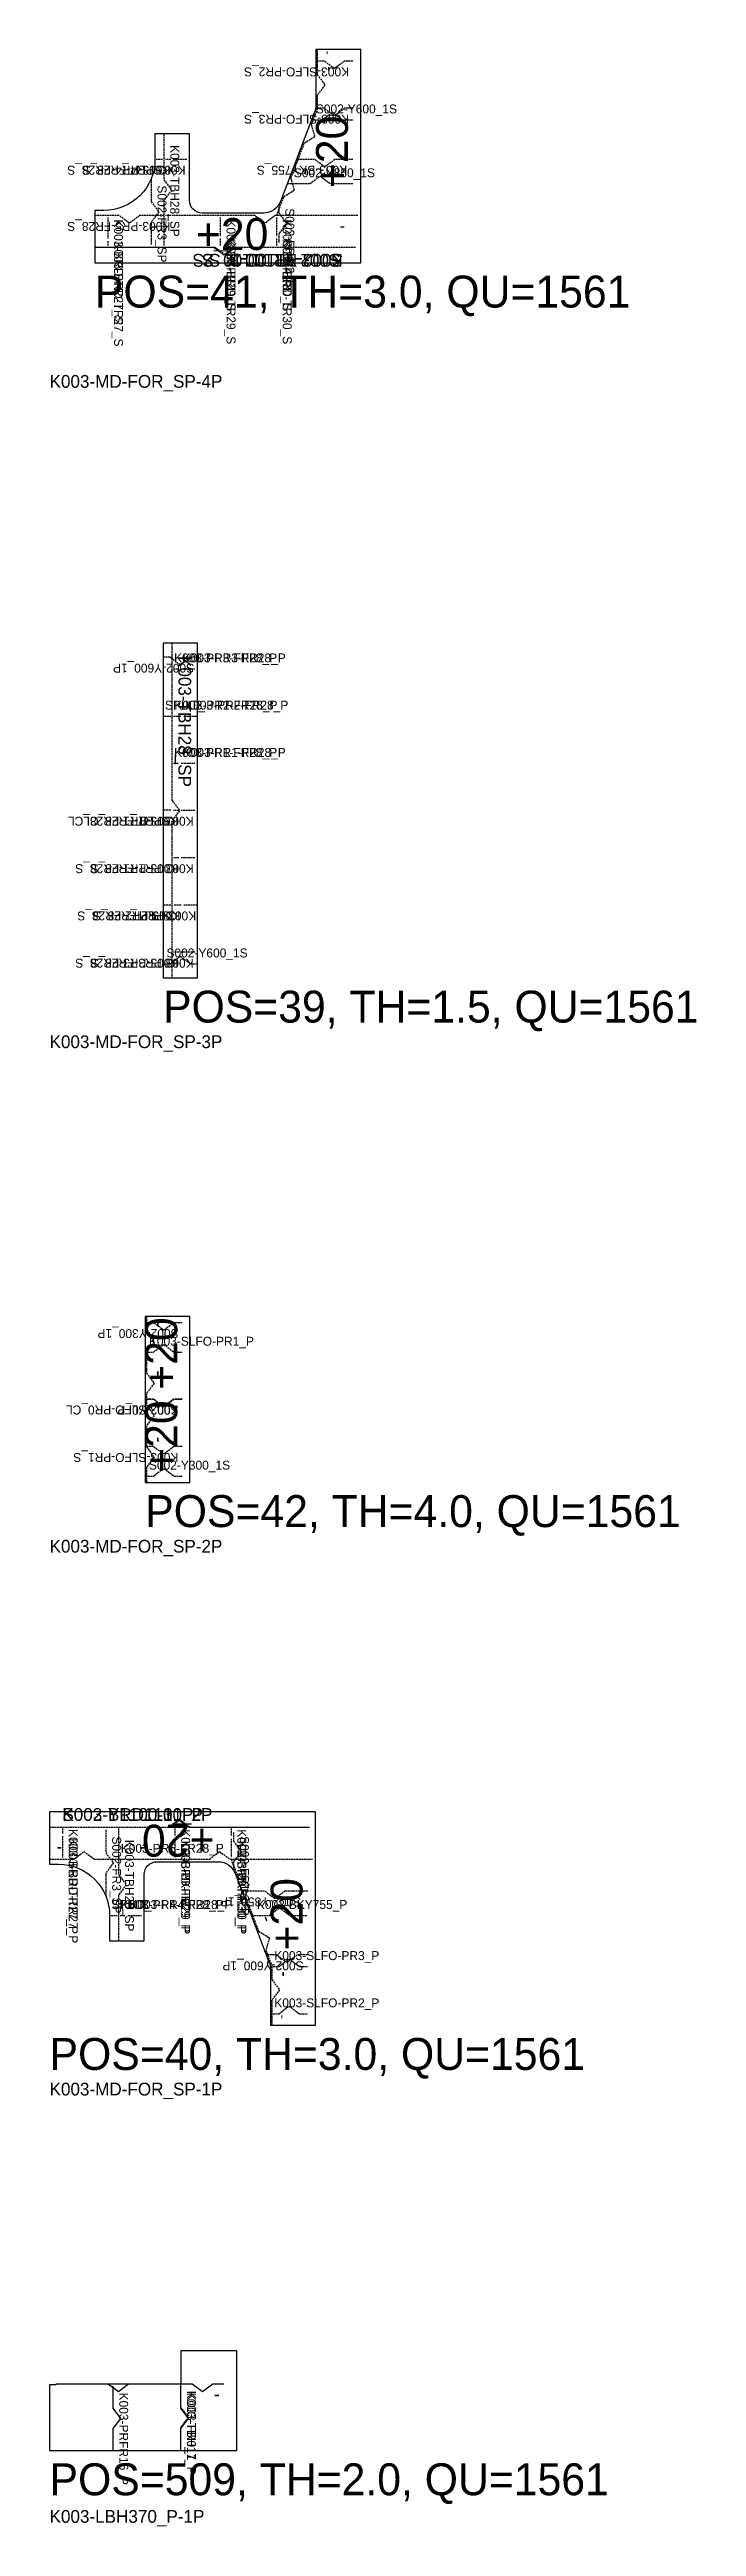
# Model space of a CAD drawing. Header units: inches. Extents: x -22688 to 5506, y -4302 to 14985.
# Drawn here: x -9172 to -6641, y -4302 to 5394 of the extents above; entities that cross this region are included whole.
import ezdxf

# ---------------------------------------------------------------- set-up
doc = ezdxf.new("R2010")
doc.units = ezdxf.units.IN
doc.header["$MEASUREMENT"] = 0
doc.linetypes.add('Dashed', pattern=[10, 7.5, -2.5])
doc.layers.get('0').update_dxf_attribs({"linetype": 'CONTINUOUS'})

msp = doc.modelspace()

# ---------------------------------------------------------------- texts
at = {"color": 7}
for s, height, rotation, p in [('K003-SLFO-PR2_S', 34.999999, 180, (-7999.659605, 5324.453692)), ('-', 34.999999, 270, (-8099.259825, 5389.95357)), ('-', 50, 270, (-8099.259825, 5329.153399)), ('K003-SLFO-PR3_S', 34.999999, 180, (-7999.659605, 5139.453081)), ('+20', 125, 90, (-8004.258604, 4851.953081)), ('-', 50, 249.05426, (-8108.491392, 5133.71654)), ('K003-PR4-FR28_S', 34.999999, 180, (-8699.308653, 4939.453081)), ('K003-PR4-FR28_S', 34.999999, 180, (-8639.610166, 4939.453081)), ('SPLIT_', 34.999999, 180, (-8731.761045, 4939.453081)), ('K003-TBH28_SP', 34.999999, 270, (-8699.259825, 5020.4536)), ('K003-BKY755_S', 34.999999, 180, (-8006.953306, 4939.453081)), ('S002-FR3_SP', 34.999999, 270, (-8749.259825, 4862.559466)), ('-', 50, 249.053253, (-8185.807676, 4931.716112)), ('S002-FR1-2_S', 34.999999, 270, (-8249.259825, 4773.039202)), ('K003-PR5-FR28_S', 34.999999, 180, (-8699.308653, 4719.453387)), ('K003-BRD-TR27_S', 34.999999, 270, (-8919.259519, 4729.153399)), ('-', 50, 180, (-8751.258726, 4719.453387)), ('K003-BKFR29_S', 34.999999, 270, (-8479.258604, 4729.253344)), ('K003-BKFR30_S', 34.999999, 270, (-8259.260435, 4729.253344)), ('-', 50, 180, (-8015.058775, 4719.453387)), ('K003-BRD-TR27_S', 34.999999, 270, (-8919.259519, 4642.903094)), ('K003-BRD1100_2S', 50, 180, (-8024.259825, 4594.453387)), ('S002-Y1100-10_S', 50, 180, (-8024.259825, 4594.453387)), ('S002-Y1100-3_S', 50, 180, (-8034.260435, 4594.453387)), ('K003-BRD-TR29_S', 34.999999, 270, (-8479.258604, 4651.90349)), ('K003-BRD-TR30_S', 34.999999, 270, (-8259.260435, 4651.90349)), ('K003-TBH28_SP', 50, 270, (-8667.75958, 3020.404009)), ('S002-Y600_1P', 34.999999, 180, (-8606.260557, 2990.403704)), ('K003-PR1-FR28_CL', 34.999999, 180, (-8667.808409, 2391.153674)), ('K003-PR1-FR28_CL', 34.999999, 180, (-8608.109922, 2391.153674)), ('SPLIT_', 34.999999, 180, (-8700.260801, 2391.403918)), ('K003-PR1-FR28_S', 34.999999, 180, (-8667.808409, 2205.403857)), ('K003-PR1-FR28_S', 34.999999, 180, (-8608.109922, 2205.403857)), ('K003-PR2-FR28_S', 34.999999, 180, (-8660.160703, 2020.404009)), ('K003-PR2-FR28_S', 34.999999, 180, (-8598.109312, 2020.404009)), ('SPLIT_', 34.999999, 180, (-8700.260801, 2020.404009)), ('K003-PR3-FR28_S', 34.999999, 180, (-8667.808409, 1835.403399)), ('K003-PR3-FR28_S', 34.999999, 180, (-8608.109922, 1835.403399)), ('S002-Y300_1P', 34.999999, 180, (-8666.90814, 385.40378)), ('+20', 125, 90, (-8672.407408, 147.90378)), ('-', 50, 270, (-8767.408628, 415.603976)), ('-', 50, 270, (-8767.408628, 223.003725)), ('+20', 125, 90, (-8672.407408, -177.09622)), ('K003-SLFO-PR0_CL', 34.999999, 180, (-8667.808409, 86.403612)), ('S002-Y0_P', 34.999999, 180, (-8666.90814, 85.40378)), ('-', 50, 270, (-8767.408628, 97.003893)), ('K003-SLFO-PR1_S', 34.999999, 180, (-8667.808409, -99.596067)), ('-', 50, 270, (-8767.408628, -36.39607)), ('K003-BRD-TR27_P', 34.999999, 270, (-9096.809263, -1571.646543)), ('K003-BRD-TR27_P', 34.999999, 270, (-9096.809263, -1607.896467)), ('S002-FR3_SP', 34.999999, 270, (-8926.809568, -1600.497099)), ('K003-TBH28_SP', 34.999999, 270, (-8876.809568, -1613.596388)), ('+20', 125, 180, (-8526.811094, -1554.596372)), ('K003-BRD-TR29_P', 34.999999, 270, (-8656.809873, -1572.646375)), ('K003-BKFR29_P', 34.999999, 270, (-8656.809873, -1616.796346)), ('K003-BRD-TR30_P', 34.999999, 270, (-8436.808653, -1572.646375)), ('K003-BKFR30_P', 34.999999, 270, (-8436.808653, -1616.796346)), ('S002-FR1-2_P', 34.999999, 270, (-8426.811094, -1599.439283)), ('-', 50, 290.946747, (-8430.116148, -1702.458997)), ('S002-Y850_1P', 34.999999, 180, (-8187.559385, -1839.59641)), ('+20', 125, 90, (-8181.809873, -2047.096487)), ('-', 50, 290.94574, (-8346.671934, -1920.459409)), ('S002-Y600_1P', 34.999999, 180, (-8177.989073, -2089.59641)), ('-', 50, 270, (-8276.811094, -2127.896352)), ('-', 34.999999, 270, (-8276.811094, -2299.096342)), ('K003-TBH17_P', 34.999999, 270, (-8634.309263, -3770.576425)), ('K003-PRFR16_P', 34.999999, 270, (-8899.310179, -3777.796407)), ('K003-FR0_1', 34.999999, 270, (-8634.309263, -3777.796407)), ('-', 50, 180, (-8506.159849, -3769.596334)), ('-', 50, 180, (-8506.159849, -3769.596334))]:
    msp.add_text(s, height=height, rotation=rotation, dxfattribs=at).set_placement(p)
for s, height, p in [('S002-Y600_1S', 34.999999, (-8129.884214, 5144.453387)), ('S002-Y850_1S', 34.999999, (-8216.017027, 4894.453387)), ('+20', 125, (-8599.259825, 4609.453539)), ('POS=41, TH=3.0, QU=1561', 125, (-8994.259519, 4384.453539)), ('K003-MD-FOR_SP-4P', 50, (-9171.809263, 4070.403246)), ('K003-PR3-FR28_P', 34.999999, (-8684.208555, 2995.404009)), ('K003-PR3-FR28_P', 34.999999, (-8650.910825, 2995.404009)), ('SPLIT_', 34.999999, (-8720.25897, 2810.403399)), ('K003-PR2-FR28_P', 34.999999, (-8683.360166, 2810.403399)), ('K003-PR2-FR28_P', 34.999999, (-8640.910215, 2810.403399)), ('K003-PR1-FR28_P', 34.999999, (-8684.208555, 2625.403551)), ('K003-PR1-FR28_P', 34.999999, (-8650.910825, 2625.403551)), ('S002-Y600_1S', 34.999999, (-8714.259214, 1840.403704)), ('POS=39, TH=1.5, QU=1561', 125, (-8727.760191, 1585.40378)), ('K003-MD-FOR_SP-3P', 50, (-9171.809263, 1485.40378)), ('K003-SLFO-PR1_P', 34.999999, (-8783.009214, 320.403628)), ('S002-Y300_1S', 34.999999, (-8782.908506, -164.59622)), ('POS=42, TH=4.0, QU=1561', 125, (-8797.407408, -389.59622)), ('K003-MD-FOR_SP-2P', 50, (-9171.809263, -489.59622)), ('S002-Y1100-3_P', 50, (-9121.809263, -1539.596601)), ('S002-Y1100-11_P', 50, (-9121.809263, -1539.596601)), ('K003-BRD1100_2P', 50, (-9121.809263, -1539.596601)), ('-', 50, (-9144.810362, -1664.59641)), ('K003-PR5-FR28_P', 34.999999, (-8893.260069, -1664.59641)), ('-', 50, (-8820.31085, -1664.59641)), ('SPLIT_', 34.999999, (-8929.308958, -1884.596487)), ('K003-PR4-FR28_P', 34.999999, (-8893.260069, -1884.596487)), ('K003-PR4-FR28_P', 34.999999, (-8859.959287, -1884.596487)), ('K003-BKY755_P', 34.999999, (-8360.5025, -1884.596487)), ('K003-SLFO-PR3_P', 34.999999, (-8292.408628, -2084.596487)), ('K003-SLFO-PR2_P', 34.999999, (-8292.408628, -2269.596334)), ('POS=40, TH=3.0, QU=1561', 125, (-9171.809263, -2514.59641)), ('K003-MD-FOR_SP-1P', 50, (-9171.809263, -2614.59641)), ('POS=509, TH=2.0, QU=1561', 125, (-9171.809263, -4179.596372)), ('K003-LBH370_P-1P', 50, (-9171.809263, -4287.296386))]:
    msp.add_text(s, height=height, dxfattribs=at).set_placement(p)

# ---------------------------------------------------------------- linework, layer by layer
at = {"color": 7, "linetype": 'Dashed'}
for p, q in [((-8124.259825, 5394.453387), (-8124.259825, 5349.453692)), ((-8729.258604, 4964.453081), (-8754.258604, 4964.453081)), ((-8697.260923, 4964.453081), (-8717.75958, 4964.453081)), ((-8634.260435, 4964.453081), (-8687.760801, 4964.453081)), ((-8944.259519, 4737.453417), (-8944.259519, 4654.453234)), ((-8697.260923, 4744.453387), (-8717.75958, 4744.453387)), ((-8504.258604, 4736.453204), (-8504.258604, 4664.453081)), ((-8504.258604, 4654.953722), (-8504.258604, 4624.453692)), ((-8284.260435, 4736.453204), (-8284.260435, 4664.453081)), ((-8284.260435, 4654.953722), (-8284.260435, 4624.453692)), ((-8944.259519, 4644.953112), (-8944.259519, 4624.453692)), ((-8686.259336, 2970.404009), (-8665.760679, 2970.404009)), ((-8656.260557, 2970.404009), (-8602.760191, 2970.404009)), ((-8722.75836, 2785.403399), (-8697.75836, 2785.403399)), ((-8686.259336, 2785.403399), (-8657.258482, 2785.403399)), ((-8646.259947, 2785.403399), (-8592.75958, 2785.403399)), ((-8686.259336, 2600.403551), (-8665.760679, 2600.403551)), ((-8656.260557, 2600.403551), (-8602.760191, 2600.403551)), ((-8697.75836, 2416.403918), (-8722.75836, 2416.403918)), ((-8665.760679, 2416.153674), (-8686.259336, 2416.153674)), ((-8602.760191, 2416.153674), (-8656.260557, 2416.153674)), ((-8665.760679, 2230.403857), (-8686.259336, 2230.403857)), ((-8602.760191, 2230.403857), (-8656.260557, 2230.403857)), ((-8697.75836, 2045.404009), (-8722.75836, 2045.404009)), ((-8657.258482, 2045.404009), (-8686.259336, 2045.404009)), ((-8592.75958, 2045.404009), (-8646.259947, 2045.404009)), ((-8665.760679, 1860.403399), (-8686.259336, 1860.403399)), ((-8602.760191, 1860.403399), (-8656.260557, 1860.403399)), ((-9121.809263, -1569.596525), (-9121.809263, -1590.096517)), ((-9121.809263, -1599.596449), (-9121.809263, -1682.596441)), ((-8681.809873, -1569.596525), (-8681.809873, -1600.096365)), ((-8681.809873, -1609.596487), (-8681.809873, -1681.596418)), ((-8461.808653, -1569.596525), (-8461.808653, -1600.096365)), ((-8461.808653, -1609.596487), (-8461.808653, -1681.596418)), ((-8895.309324, -1689.59641), (-8874.809141, -1689.59641)), ((-8931.809873, -1909.596487), (-8906.809873, -1909.596487)), ((-8895.309324, -1909.596487), (-8874.809141, -1909.596487)), ((-8865.309019, -1909.596487), (-8811.808653, -1909.596487)), ((-8301.811094, -2294.596334), (-8301.811094, -2339.59641))]:
    msp.add_line(p, q, dxfattribs=at)
at = {"color": 7}
for points in [[(-7954.258604, 5394.453387), (-8129.258604, 5394.453387), (-8129.258604, 5181.839709, -0.091655), (-8135.868711, 5146.089129), (-8268.5744, 4799.427752, -0.310767), (-8333.946104, 4754.453234), (-8574.259825, 4754.453234, -0.414214), (-8624.259825, 4804.453234), (-8624.259825, 5064.453081), (-8759.260435, 5064.453081), (-8759.260435, 4964.453081, -0.414214), (-8959.260435, 4764.453081), (-8994.259519, 4764.453081), (-8994.259519, 4559.453539), (-7954.258604, 4559.453539), (-7954.258604, 5394.453387)], [(-7954.258604, 5394.453387), (-8129.258604, 5394.453387), (-8129.258604, 5181.839709, -0.091655), (-8135.868711, 5146.089129), (-8268.5744, 4799.427752, -0.310767), (-8333.946104, 4754.453234), (-8574.259825, 4754.453234, -0.414214), (-8624.259825, 4804.453234), (-8624.259825, 5064.453081), (-8759.260435, 5064.453081), (-8759.260435, 4964.453081, -0.414214), (-8959.260435, 4764.453081), (-8994.259519, 4764.453081), (-8994.259519, 4559.453539), (-7954.258604, 4559.453539), (-7954.258604, 5394.453387)], [(-8936.810179, -2009.596487), (-8801.811094, -2009.596487), (-8801.811094, -1749.596449, -0.414214), (-8751.811094, -1699.596449), (-8511.497373, -1699.596449, -0.310758), (-8446.122617, -1744.570776), (-8313.419981, -2091.231962, -0.091654), (-8306.809873, -2126.982732), (-8306.809873, -2339.59641), (-8131.809873, -2339.59641), (-8131.809873, -1504.596372), (-9171.809263, -1504.596372), (-9171.809263, -1709.596487), (-9136.810179, -1709.596487, -0.414214), (-8936.810179, -1909.596487), (-8936.810179, -2009.596487)], [(-8936.810179, -2009.596487), (-8801.811094, -2009.596487), (-8801.811094, -1749.596449, -0.414214), (-8751.811094, -1699.596449), (-8511.497373, -1699.596449, -0.310758), (-8446.122617, -1744.570776), (-8313.419981, -2091.231962, -0.091654), (-8306.809873, -2126.982732), (-8306.809873, -2339.59641), (-8131.809873, -2339.59641), (-8131.809873, -1504.596372), (-9171.809263, -1504.596372), (-9171.809263, -1709.596487), (-9136.810179, -1709.596487, -0.414214), (-8936.810179, -1909.596487), (-8936.810179, -2009.596487)]]:
    msp.add_lwpolyline(points, format="xyb", dxfattribs=at)
at = {"color": 7, "linetype": 'Dashed'}
for points in [[(-7985.261411, 5349.453692), (-8017.259092, 5349.453692), (-8057.258482, 5319.453387), (-8097.260923, 5349.453692), (-8129.258604, 5349.453692)], [(-8124.259825, 5347.453265), (-8124.259825, 5295.953326), (-8094.261045, 5255.953173), (-8124.259825, 5215.95302), (-8124.259825, 5164.453081)], [(-8124.259825, 5162.453417), (-8147.856016, 5100.810198), (-8134.138365, 5052.728991), (-8176.454038, 5026.0963), (-8200.05023, 4964.453081)], [(-8146.064634, 5119.453387), (-8105.161924, 5119.453387), (-8065.162534, 5149.453692), (-8025.163145, 5119.453387), (-7984.260435, 5119.453387)], [(-7985.261411, 5164.453081), (-8017.259092, 5164.453081), (-8057.258482, 5134.453539), (-8097.260923, 5164.453081), (-8129.258604, 5164.453081)], [(-8724.259825, 5064.453081), (-8724.259825, 4884.453539), (-8694.261045, 4844.453387), (-8724.259825, 4804.453234), (-8724.259825, 4624.453692)], [(-8200.810117, 4962.453417), (-8228.236265, 4890.809588), (-8214.518614, 4842.728381), (-8256.834287, 4816.097216), (-8284.260435, 4744.453387)], [(-7984.956236, 4964.453081), (-8054.954405, 4964.453081), (-8094.953794, 4934.453539), (-8134.953184, 4964.453081), (-8204.951353, 4964.453081)], [(-8774.259825, 4888.459734), (-8774.259825, 4798.957018), (-8744.261045, 4758.956866), (-8774.259825, 4718.956713), (-8774.259825, 4629.453234)], [(-8241.767759, 4869.453387), (-8153.013487, 4869.453387), (-8113.014097, 4899.453692), (-8073.014707, 4869.453387), (-7984.260435, 4869.453387)], [(-8274.259825, 4787.882189), (-8274.259825, 4753.668169), (-8244.261045, 4713.668017), (-8274.259825, 4673.667864), (-8274.259825, 4639.453081)], [(-8724.259825, 4744.453387), (-8819.261045, 4744.453387), (-8859.260435, 4714.453081), (-8899.259825, 4744.453387), (-8994.259519, 4744.453387)], [(-7965.058775, 4744.453387), (-8288.911314, 4744.453387), (-8328.910703, 4714.453081), (-8368.910093, 4744.453387), (-8692.75958, 4744.453387)], [(-7984.260435, 4619.453387), (-8449.259825, 4619.453387), (-8489.259214, 4589.453081), (-8529.258604, 4619.453387), (-8994.259519, 4619.453387)], [(-7974.259825, 4619.453387), (-8444.261045, 4619.453387), (-8484.260435, 4589.453081), (-8524.259825, 4619.453387), (-8994.259519, 4619.453387)], [(-7974.259825, 4619.453387), (-8444.261045, 4619.453387), (-8484.260435, 4589.453081), (-8524.259825, 4619.453387), (-8994.259519, 4619.453387)], [(-8592.75958, 3015.403704), (-8620.25897, 3015.403704), (-8660.25836, 2985.403399), (-8700.260801, 3015.403704), (-8727.760191, 3015.403704)], [(-8692.75958, 3070.404009), (-8692.75958, 2455.403857), (-8662.760801, 2415.403704), (-8692.75958, 2375.403551), (-8692.75958, 1760.403399)], [(-8727.760191, 1815.403704), (-8700.260801, 1815.403704), (-8660.25836, 1845.404009), (-8620.25897, 1815.403704), (-8592.75958, 1815.403704)], [(-8652.409239, 410.40378), (-8684.907408, 410.40378), (-8724.909849, 380.403857), (-8764.909239, 410.40378), (-8797.407408, 410.40378)], [(-8792.408628, 435.40378), (-8792.408628, 376.403765), (-8762.409849, 336.403612), (-8792.408628, 296.403841), (-8792.408628, 237.403826)], [(-8797.407408, 295.403628), (-8765.409727, 295.403628), (-8725.407285, 325.403933), (-8685.407896, 295.403628), (-8653.410215, 295.403628)], [(-8792.408628, 235.40378), (-8792.408628, 213.403658), (-8762.409849, 173.403887), (-8792.408628, 133.403735), (-8792.408628, 111.403612)], [(-8653.410215, 111.403612), (-8685.407896, 111.403612), (-8725.407285, 81.403689), (-8765.409727, 111.403612), (-8797.407408, 111.403612)], [(-8652.409239, 110.40378), (-8684.907408, 110.40378), (-8724.909849, 80.403857), (-8764.909239, 110.40378), (-8797.407408, 110.40378)], [(-8792.408628, 109.403948), (-8792.408628, 87.403826), (-8762.409849, 47.403674), (-8792.408628, 7.403902), (-8792.408628, -14.59622)], [(-8653.410215, -74.596067), (-8685.407896, -74.596067), (-8725.407285, -104.596372), (-8765.409727, -74.596067), (-8797.407408, -74.596067)], [(-8792.408628, -16.596265), (-8792.408628, -75.596281), (-8762.409849, -115.596052), (-8792.408628, -155.596204), (-8792.408628, -214.59622)], [(-8797.407408, -189.59622), (-8764.909239, -189.59622), (-8724.909849, -159.596296), (-8684.907408, -189.59622), (-8652.409239, -189.59622)], [(-9171.809263, -1564.596601), (-8706.809873, -1564.596601), (-8666.810484, -1534.596296), (-8626.811094, -1564.596601), (-8161.808653, -1564.596601)], [(-9171.809263, -1564.596601), (-8701.811094, -1564.596601), (-8661.808653, -1534.596296), (-8621.809263, -1564.596601), (-8151.811094, -1564.596601)], [(-9171.809263, -1564.596601), (-8701.811094, -1564.596601), (-8661.808653, -1534.596296), (-8621.809263, -1564.596601), (-8151.811094, -1564.596601)], [(-8951.809568, -1574.596449), (-8951.809568, -1664.099737), (-8921.809263, -1704.099699), (-8951.809568, -1744.099661), (-8951.809568, -1833.602949)], [(-8901.809568, -1569.596525), (-8901.809568, -1749.596449), (-8871.809263, -1789.59641), (-8901.809568, -1829.596372), (-8901.809568, -2009.596487)], [(-8451.811094, -1584.596296), (-8451.811094, -1618.810888), (-8421.809263, -1658.81085), (-8451.811094, -1698.811002), (-8451.811094, -1733.025404)], [(-9171.809263, -1689.59641), (-9076.809568, -1689.59641), (-9036.810179, -1659.596487), (-8996.809263, -1689.59641), (-8901.809568, -1689.59641)], [(-8870.309324, -1689.59641), (-8546.458311, -1689.59641), (-8506.458921, -1659.596487), (-8466.459532, -1689.59641), (-8142.610044, -1689.59641)], [(-8461.808653, -1689.59641), (-8434.385557, -1761.239858), (-8392.066831, -1787.871404), (-8405.784483, -1835.952993), (-8378.358335, -1907.596441)], [(-8161.808653, -1814.59641), (-8250.562925, -1814.59641), (-8290.562315, -1844.596334), (-8330.561704, -1814.59641), (-8419.315977, -1814.59641)], [(-8382.502622, -1909.596487), (-8312.504453, -1909.596487), (-8272.505064, -1879.596372), (-8232.502622, -1909.596487), (-8162.504453, -1909.596487)], [(-8377.598448, -1909.596487), (-8354.005308, -1971.239706), (-8311.686582, -1997.872015), (-8325.404234, -2045.953222), (-8301.811094, -2107.596441)], [(-8161.808653, -2064.59641), (-8202.711363, -2064.59641), (-8242.713804, -2094.596334), (-8282.713194, -2064.59641), (-8323.615904, -2064.59641)], [(-8306.809873, -2109.596487), (-8274.809141, -2109.596487), (-8234.809751, -2079.596372), (-8194.810362, -2109.596487), (-8162.809629, -2109.596487)], [(-8301.811094, -2109.596487), (-8301.811094, -2161.096426), (-8271.809263, -2201.096388), (-8301.811094, -2241.096349), (-8301.811094, -2292.596479)], [(-8306.809873, -2294.596334), (-8274.809141, -2294.596334), (-8234.809751, -2264.59641), (-8194.810362, -2294.596334), (-8162.809629, -2294.596334)], [(-8659.309263, -3744.596334), (-8659.309263, -3834.496351), (-8629.310484, -3874.496408), (-8659.309263, -3914.49637), (-8659.309263, -4004.396387)]]:
    msp.add_lwpolyline(points, dxfattribs=at)
at = {"color": 7}
for points in [[(-8727.760191, 1760.403399), (-8592.75958, 1760.403399), (-8592.75958, 3070.404009), (-8727.760191, 3070.404009), (-8727.760191, 1760.403399)], [(-8727.760191, 1760.403399), (-8592.75958, 1760.403399), (-8592.75958, 3070.404009), (-8727.760191, 3070.404009), (-8727.760191, 1760.403399)], [(-8622.407408, 435.40378), (-8797.407408, 435.40378), (-8797.407408, -214.59622), (-8622.407408, -214.59622), (-8622.407408, 110.40378), (-8622.407408, 435.40378)], [(-8622.407408, 435.40378), (-8797.407408, 435.40378), (-8797.407408, -214.59622), (-8622.407408, -214.59622), (-8622.407408, 110.40378), (-8622.407408, 435.40378)], [(-9171.809263, -4004.596372), (-8439.311094, -4004.596372), (-8439.311094, -3614.59641), (-8657.81085, -3614.59641), (-8657.81085, -3744.596334), (-9147.309751, -3744.596334), (-9147.309751, -3747.596403), (-9171.809263, -3747.596403), (-9171.809263, -4004.596372)], [(-9171.809263, -4004.596372), (-8439.311094, -4004.596372), (-8439.311094, -3614.59641), (-8657.81085, -3614.59641), (-8657.81085, -3744.596334), (-9147.309751, -3744.596334), (-9147.309751, -3747.596403), (-9171.809263, -3747.596403), (-9171.809263, -4004.596372)], [(-8657.81085, -3744.596334), (-8862.559385, -3744.596334), (-8902.560301, -3774.596353), (-8942.55969, -3744.596334), (-9147.309751, -3744.596334)], [(-8924.310179, -3752.596326), (-8924.310179, -3838.596388), (-8894.309873, -3878.596349), (-8924.310179, -3918.596407), (-8924.310179, -4004.596372)], [(-8659.309263, -3752.596326), (-8659.309263, -3838.596388), (-8629.310484, -3878.596349), (-8659.309263, -3918.596407), (-8659.309263, -4004.596372)], [(-8489.311094, -3744.596334), (-8533.558531, -3744.596334), (-8573.560972, -3774.596353), (-8613.560362, -3744.596334), (-8657.81085, -3744.596334)]]:
    msp.add_lwpolyline(points, dxfattribs=at)

msp.set_redraw_order([(e.dxf.handle, doc.entitydb.next_handle()) for e in msp.query("TEXT MTEXT ATTDEF DIMENSION ARC_DIMENSION")])  # texts and dimensions are drawn at this point

doc.saveas('drawing.dxf')
